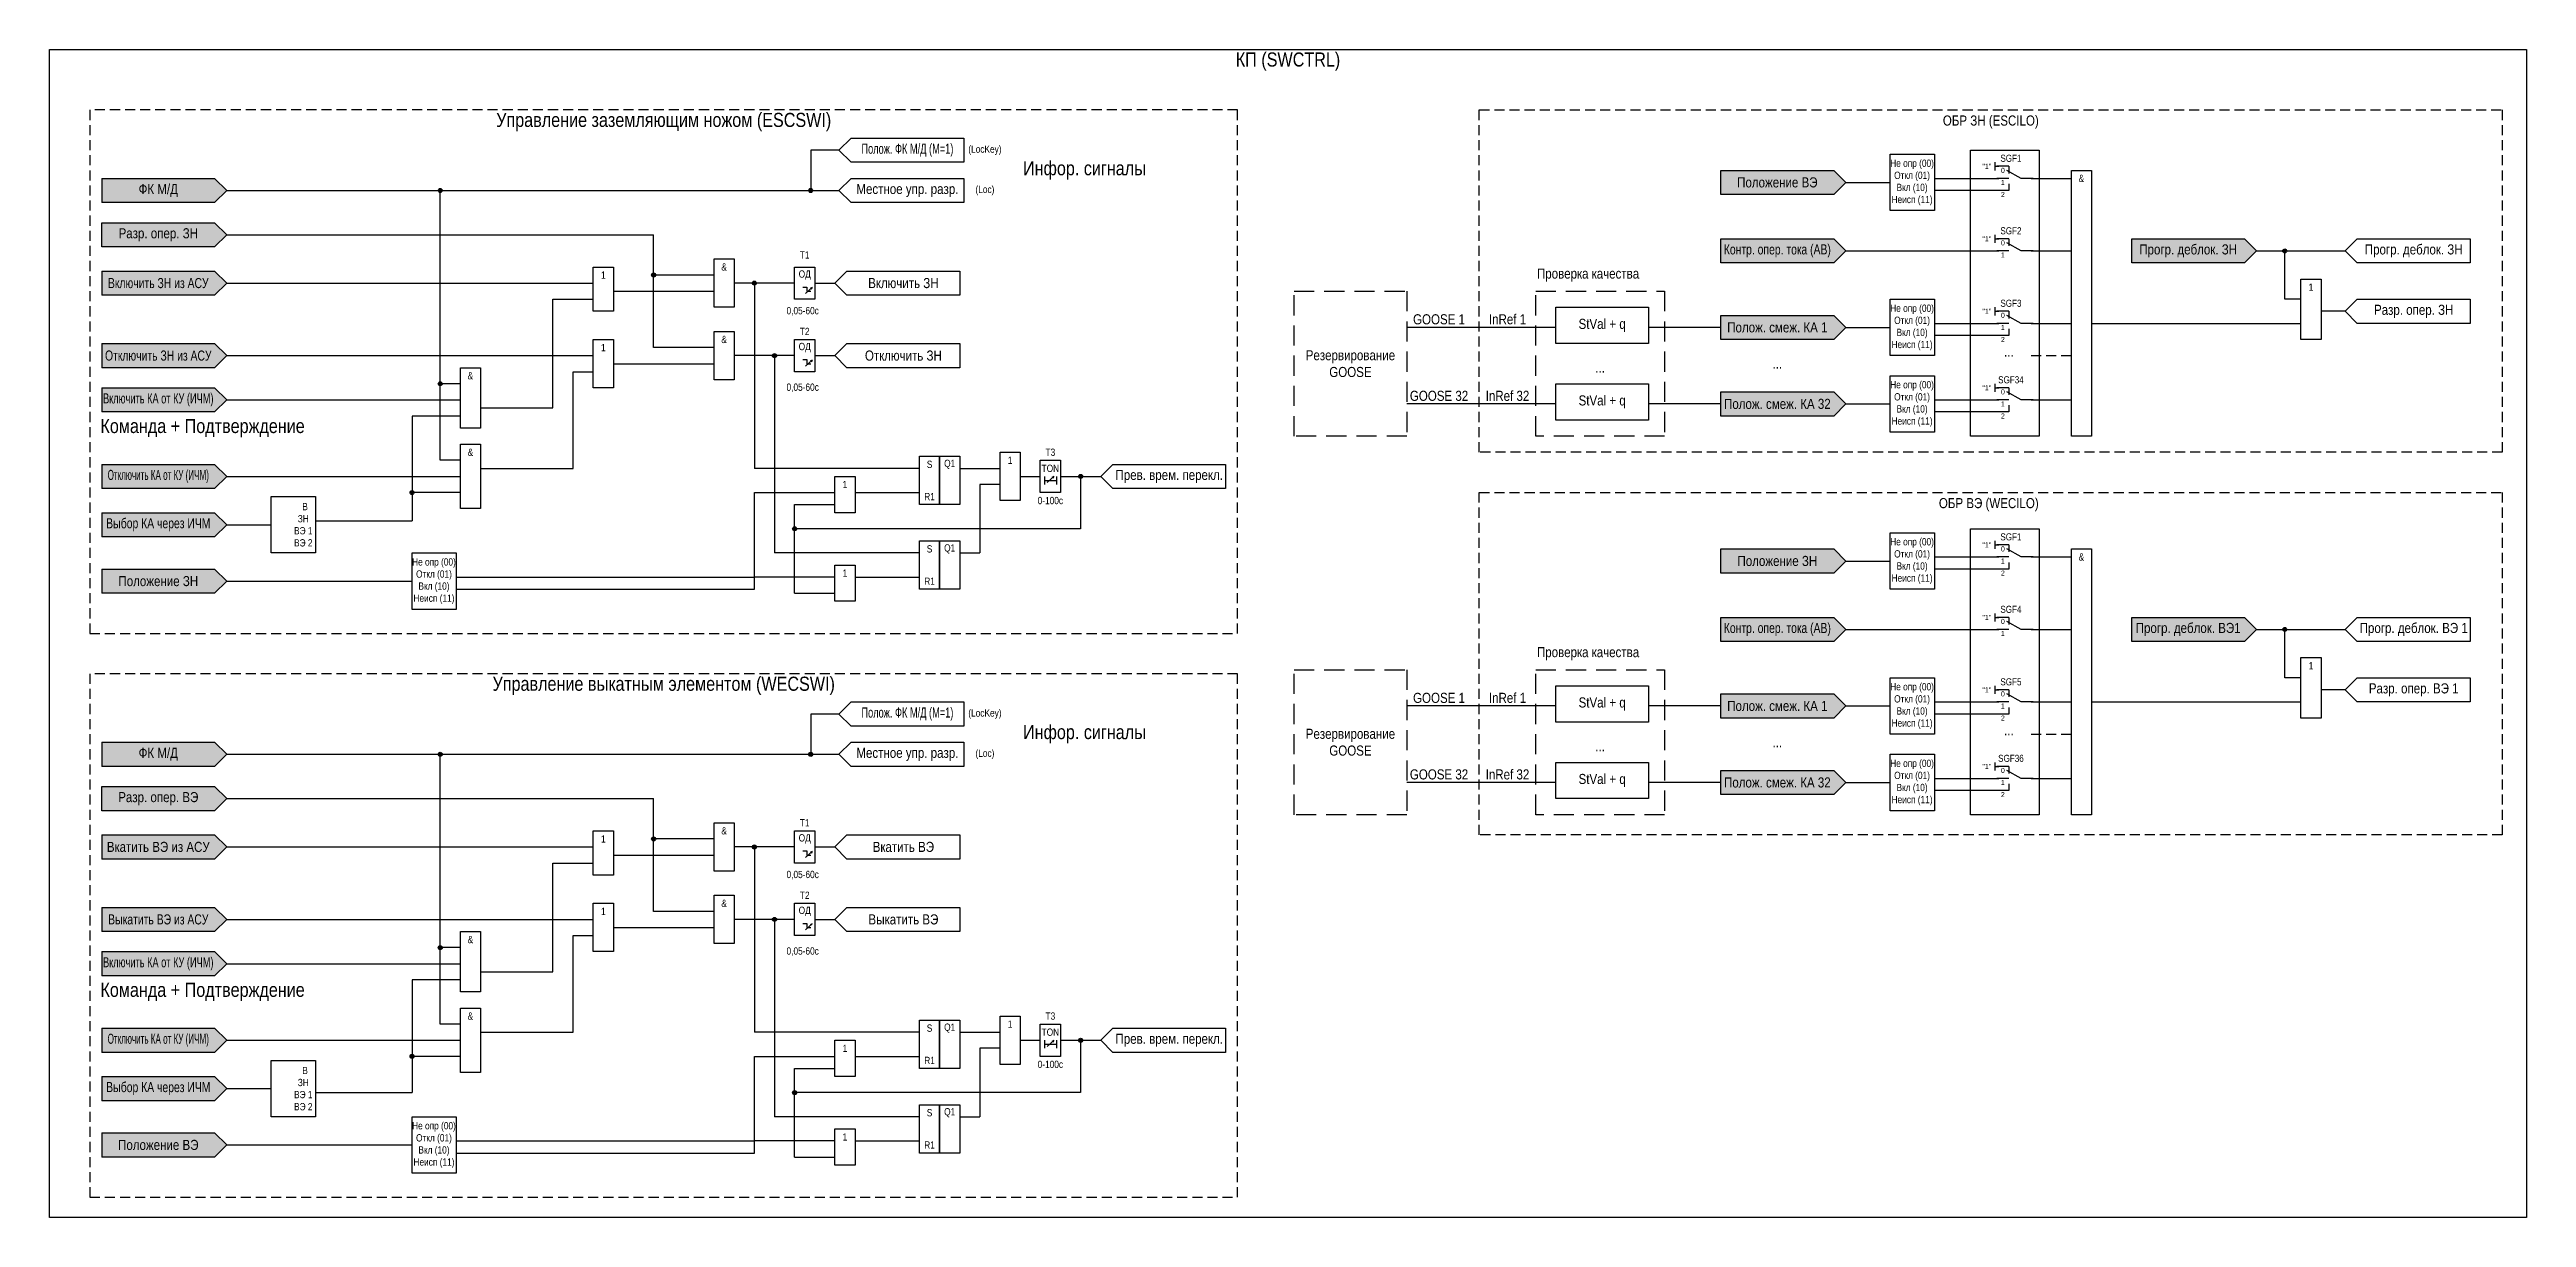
# Model space of a CAD drawing. Header units: millimetres. Extents: x -1743 to 230, y 0 to 547.
# Drawn here: x -1743 to -1128, y 20 to 310 of the extents above; entities that cross this region are included whole.
import ezdxf
from ezdxf.enums import TextEntityAlignment as Align

# ---------------------------------------------------------------- set-up
doc = ezdxf.new("R2010")
doc.units = ezdxf.units.MM
doc.linetypes.add('штриховая2', pattern=[0.375, 0.25, -0.125])
doc.layers.add('Основная', color=7, linetype='Continuous')
doc.styles.add('2.5_Gost_RD', font='ARIALN.TTF', dxfattribs={"height": 2.5})
doc.styles.add('3.5_Gost_RD', font='ARIALN.TTF', dxfattribs={"height": 3.5})
doc.styles.add('Вывод', font='ARIALN.TTF', dxfattribs={"height": 2.5})
doc.styles.add('Компонент', font='ARIALN.TTF', dxfattribs={"height": 3.5})

msp = doc.modelspace()

# ---------------------------------------------------------------- texts
at = {"color": 30, "ltscale": 100, "attachment_point": 5}
for s, insert, char_height, width, style in [('КП (SWCTRL)', (-1435.5, 307), 3.5, 615, '3.5_Gost_RD'), ('Управление заземляющим ножом (ESCSWI)', (-1590.5, 292), 3.5, 285, '3.5_Gost_RD'), ('{\\W0.8;Полож. ФК М/Д (М=1)}', (-1530, 285), 2.5, 28, '2.5_Gost_RD'), ('(LocKey)', (-1510.75, 285), 1.8, 7.5, '2.5_Gost_RD'), ('Инфор. сигналы', (-1486, 280), 3.5, 43.4272, '3.5_Gost_RD'), ('Местное упр. разр.', (-1530, 275), 2.5, 28, '2.5_Gost_RD'), ('(Loc)', (-1510.75, 275), 1.8, 7.5, '2.5_Gost_RD'), ('Команда + Подтверждение', (-1705, 216), 3.5, 60.7348, '3.5_Gost_RD'), ('Управление выкатным элементом (WECSWI)', (-1590.5, 152), 3.5, 285, '3.5_Gost_RD'), ('{\\W0.8;Полож. ФК М/Д (М=1)}', (-1530, 145), 2.5, 28, '2.5_Gost_RD'), ('(LocKey)', (-1510.75, 145), 1.8, 7.5, '2.5_Gost_RD'), ('Инфор. сигналы', (-1486, 140), 3.5, 43.4272, '3.5_Gost_RD'), ('Местное упр. разр.', (-1530, 135), 2.5, 28, '2.5_Gost_RD'), ('(Loc)', (-1510.75, 135), 1.8, 7.5, '2.5_Gost_RD'), ('Команда + Подтверждение', (-1705, 76), 3.5, 60.7348, '3.5_Gost_RD')]:
    msp.add_mtext(s, dxfattribs=dict(at, insert=insert, char_height=char_height, width=width, style=style))
at = {"color": 0, "ltscale": 100, "attachment_point": 5, "style": '2.5_Gost_RD'}
for s, insert, char_height, width in [('{\\C30;ОБР ЗН (ESCILO)}', (-1261, 292), 2.5, 254), ('{\\C256;Положение ВЭ}', (-1314, 277), 2.5, 28), ('{\\C256;"1"}', (-1262, 281), 1.25, 4), ('{\\C256;Разр. опер. ЗН}', (-1716, 264), 2.5, 28), ('{\\W0.9;\\C256;Контр. опер. тока (АВ)}', (-1314, 260), 2.5, 28), ('{\\C256;Прогр. деблок. ЗН}', (-1212, 260), 2.5, 28), ('{\\C256;Проверка качества}', (-1361, 254), 2.5, 28), ('{\\C256;GOOSE 1}', (-1398, 243), 2.5, 28), ('{\\C3;InRef 1}', (-1381, 243), 2.5, 28), ('{\\C256;StVal + q}', (-1357.5, 241.5), 2.5, 23), ('{\\C256;Полож. смеж. КА 1}', (-1314, 241), 2.5, 28), ('{\\C256;"1"}', (-1262, 245), 1.25, 4), ('{\\C256;Резервирование GOOSE}', (-1420, 232), 2.5, 28), ('{\\C256;...}', (-1256.5, 235), 2.5, 23), ('{\\C256;...}', (-1358, 231), 2.5, 28), ('{\\C256;...}', (-1314, 232), 2.5, 28), ('{\\C256;GOOSE 32}', (-1398, 224), 2.5, 28), ('{\\C3;InRef 32}', (-1381, 224), 2.5, 28), ('{\\C256;StVal + q}', (-1357.5, 222.5), 2.5, 23), ('{\\C256;Полож. смеж. КА 32}', (-1314, 222), 2.5, 28), ('{\\C256;"1"}', (-1262, 226), 1.25, 4), ('{\\C30;ОБР ВЭ (WECILO)}', (-1261.5, 197), 2.5, 255), ('{\\C256;"1"}', (-1262, 187), 1.25, 4), ('{\\C256;Положение ЗН}', (-1314, 183), 2.5, 28), ('{\\W0.9;\\C256;Контр. опер. тока (АВ)}', (-1314, 166), 2.5, 28), ('{\\C256;Прогр. деблок. ВЭ1}', (-1212, 166), 2.5, 28), ('{\\C256;Проверка качества}', (-1361, 160), 2.5, 28), ('{\\C256;GOOSE 1}', (-1398, 149), 2.5, 28), ('{\\C3;InRef 1}', (-1381, 149), 2.5, 28), ('{\\C256;StVal + q}', (-1357.5, 147.5), 2.5, 23), ('{\\C256;Полож. смеж. КА 1}', (-1314, 147), 2.5, 28), ('{\\C256;"1"}', (-1262, 151), 1.25, 4), ('{\\C256;Резервирование GOOSE}', (-1420, 138), 2.5, 28), ('{\\C256;...}', (-1358, 137), 2.5, 28), ('{\\C256;...}', (-1314, 138), 2.5, 28), ('{\\C256;...}', (-1256.5, 141), 2.5, 23), ('{\\C256;GOOSE 32}', (-1398, 130), 2.5, 28), ('{\\C3;InRef 32}', (-1381, 130), 2.5, 28), ('{\\C256;StVal + q}', (-1357.5, 128.5), 2.5, 23), ('{\\C256;Полож. смеж. КА 32}', (-1314, 128), 2.5, 28), ('{\\C256;"1"}', (-1262, 132), 1.25, 4), ('{\\C256;Разр. опер. ВЭ}', (-1716, 124), 2.5, 28)]:
    msp.add_mtext(s, dxfattribs=dict(at, insert=insert, char_height=char_height, width=width))
at = {"color": 3, "ltscale": 100, "attachment_point": 5, "style": '2.5_Gost_RD'}
for s, insert, char_height, width in [('Не опр (00)\\PОткл (01)\\PВкл (10)\\PНеисп (11)', (-1280.55, 277), 1.8, 10.8986), ('Прогр. деблок. ЗН', (-1156, 260), 2.5, 28), ('Включить ЗН', (-1531, 252), 2.5, 28), ('Не опр (00)\\PОткл (01)\\PВкл (10)\\PНеисп (11)', (-1280.55, 241), 1.8, 10.8986), ('Разр. опер. ЗН', (-1156, 245), 2.5, 28), ('Отключить ЗН', (-1531, 234), 2.5, 28), ('Не опр (00)\\PОткл (01)\\PВкл (10)\\PНеисп (11)', (-1280.55, 222), 1.8, 10.8986), ('Прев. врем. перекл.', (-1465, 204), 2.5, 28), ('1', (-1545.5, 202), 1.8, 5), ('Не опр (00)\\PОткл (01)\\PВкл (10)\\PНеисп (11)', (-1280.55, 183), 1.8, 10.8986), ('Не опр (00)\\PОткл (01)\\PВкл (10)\\PНеисп (11)', (-1647.55, 178), 1.8, 10.8986), ('1', (-1545.5, 180), 1.8, 5), ('Прогр. деблок. ВЭ 1', (-1156, 166), 2.5, 28), ('Не опр (00)\\PОткл (01)\\PВкл (10)\\PНеисп (11)', (-1280.55, 147), 1.8, 10.8986), ('Разр. опер. ВЭ 1', (-1156, 151), 2.5, 28), ('Не опр (00)\\PОткл (01)\\PВкл (10)\\PНеисп (11)', (-1280.55, 128), 1.8, 10.8986), ('Вкатить ВЭ', (-1531, 112), 2.5, 28), ('Выкатить ВЭ', (-1531, 94), 2.5, 28), ('1', (-1545.5, 62), 1.8, 5), ('Прев. врем. перекл.', (-1465, 64), 2.5, 28), ('Не опр (00)\\PОткл (01)\\PВкл (10)\\PНеисп (11)', (-1647.55, 38), 1.8, 10.8986), ('1', (-1545.5, 40), 1.8, 5)]:
    msp.add_mtext(s, dxfattribs=dict(at, insert=insert, char_height=char_height, width=width))
at = {"ltscale": 100, "attachment_point": 5, "style": '2.5_Gost_RD'}
for s, insert, char_height, width in [('&', (-1238.5, 278), 1.8, 5), ('ФК М/Д', (-1716, 275), 2.5, 28), ('T1', (-1555.5, 259), 1.8, 5), ('{\\W0.9;Включить ЗН из АСУ}', (-1716, 252), 2.5, 28), ('1', (-1605.5, 254), 1.8, 5), ('&', (-1575.5, 256), 1.8, 5), ('ОД', (-1555.5, 254), 1.8, 5), ('0,05-60с', (-1556, 245), 1.8, 8.5), ('1', (-1181.5, 251), 1.8, 5), ('T2', (-1555.5, 240), 1.8, 5), ('{\\W0.9;Отключить ЗН из АСУ}', (-1716, 234), 2.5, 28), ('1', (-1605.5, 236), 1.8, 5), ('&', (-1575.5, 238), 1.8, 5), ('ОД', (-1555.5, 236), 1.8, 5), ('&', (-1638.5, 229), 1.8, 5), ('{\\W0.8;Включить КА от КУ (ИЧМ)}', (-1716, 223), 2.5, 28), ('0,05-60с', (-1556, 226), 1.8, 8.5), ('&', (-1638.5, 210), 1.8, 5), ('T3', (-1494.5, 210), 1.8, 5), ('{\\W0.7;Отключить КА от КУ (ИЧМ)}', (-1716, 204), 2.5, 28), ('S', (-1524.5, 207), 1.8, 5), ('Q1', (-1519.5, 207), 1.8, 5), ('1', (-1504.5, 208), 1.8, 5), ('TON', (-1494.5, 206), 1.8, 5), ('В', (-1679.55, 196.5), 1.8, 4.8986), ('R1', (-1524.5, 199), 1.8, 5), ('0-100с', (-1494.5, 198), 1.8, 5), ('{\\W0.9;Выбор КА через ИЧМ}', (-1716, 192), 2.5, 28), ('ВЭ 1', (-1680, 190.5), 1.8, 6), ('ЗН', (-1680, 193.5), 1.8, 6), ('ВЭ 2', (-1680, 187.5), 1.8, 6), ('S', (-1524.5, 186), 1.8, 5), ('Q1', (-1519.5, 186), 1.8, 5), ('&', (-1238.5, 184), 1.8, 5), ('Положение ЗН', (-1716, 178), 2.5, 28), ('R1', (-1524.5, 178), 1.8, 5), ('1', (-1181.5, 157), 1.8, 5), ('ФК М/Д', (-1716, 135), 2.5, 28), ('&', (-1575.5, 116), 1.8, 5), ('T1', (-1555.5, 118), 1.8, 5), ('Вкатить ВЭ из АСУ', (-1716, 112), 2.5, 28), ('1', (-1605.5, 114), 1.8, 5), ('ОД', (-1555.5, 114), 1.8, 5), ('0,05-60с', (-1556, 105), 1.8, 8.5), ('&', (-1575.5, 98), 1.8, 5), ('T2', (-1555.5, 100), 1.8, 5), ('{\\W0.9;Выкатить ВЭ из АСУ}', (-1716, 94), 2.5, 28), ('1', (-1605.5, 96), 1.8, 5), ('ОД', (-1555.5, 96), 1.8, 5), ('&', (-1638.5, 89), 1.8, 5), ('0,05-60с', (-1556, 86), 1.8, 8.5), ('{\\W0.8;Включить КА от КУ (ИЧМ)}', (-1716, 83), 2.5, 28), ('&', (-1638.5, 70), 1.8, 5), ('S', (-1524.5, 67), 1.8, 5), ('Q1', (-1519.5, 67), 1.8, 5), ('1', (-1504.5, 68), 1.8, 5), ('T3', (-1494.5, 70), 1.8, 5), ('{\\W0.7;Отключить КА от КУ (ИЧМ)}', (-1716, 64), 2.5, 28), ('TON', (-1494.5, 66), 1.8, 5), ('В', (-1679.55, 56.5), 1.8, 4.8986), ('R1', (-1524.5, 59), 1.8, 5), ('0-100с', (-1494.5, 58), 1.8, 5), ('{\\W0.9;Выбор КА через ИЧМ}', (-1716, 52), 2.5, 28), ('ВЭ 1', (-1680, 50.5), 1.8, 6), ('ЗН', (-1680, 53.5), 1.8, 6), ('ВЭ 2', (-1680, 47.5), 1.8, 6), ('S', (-1524.5, 46), 1.8, 5), ('Q1', (-1519.5, 46), 1.8, 5), ('Положение ВЭ', (-1716, 38), 2.5, 28), ('R1', (-1524.5, 38), 1.8, 5)]:
    msp.add_mtext(s, dxfattribs=dict(at, insert=insert, char_height=char_height, width=width))

# ---------------------------------------------------------------- blocks, each defined once
blk = doc.blocks.new('Точка')
at = {"ltscale": 100}
h = blk.add_hatch(color=256, dxfattribs=at)
h.dxf.hatch_style = 1
edge = h.paths.add_edge_path()
edge.add_arc((0, 0), 0.5, 0, 360)
blk.add_circle((0, 0), 0.5, dxfattribs=at)
blk = doc.blocks.new('*U78')
at = {"layer": 'Основная', "color": 0}
blk.add_line((0, 0), (7, 4), dxfattribs=at)
at = {"layer": 'Основная', "ltscale": 0.35}
blk.add_line((6, 6), (6, 2.5), dxfattribs=at)
blk = doc.blocks.new('*U81')
at = {"layer": 'Основная', "color": 0}
for p, q in [((-3, 6), (-9, 6)), ((-3, 0), (-9, 0)), ((9, 0), (3, 0))]:
    blk.add_line(p, q, dxfattribs=at)
at = {"layer": 'Основная', "ltscale": 0.25, "xscale": -1}
blk.add_blockref('*U78', (3, 0), dxfattribs=at)
at = {"layer": 'Основная'}
for tag, height, style, p in [('В1', 2.5, 'Вывод', (-6, 4)), ('ОУ', 3.5, 'Компонент', (-2, 10)), ('В2', 2.5, 'Вывод', (-6, -2)), ('В3', 2.5, 'Вывод', (-6, -8))]:
    blk.add_attdef(tag, text='', height=height, dxfattribs=dict(at, style=style)).set_placement(p, align=Align.MIDDLE_CENTER)
blk = doc.blocks.new('*U80')
at = {"layer": 'Основная', "color": 0}
for p, q in [((-3, 6), (-9, 6)), ((-3, 0), (-9, 0)), ((9, 0), (3, 0))]:
    blk.add_line(p, q, dxfattribs=at)
at = {"layer": 'Основная', "ltscale": 0.25, "xscale": -1}
blk.add_blockref('*U78', (3, 0), dxfattribs=at)
at = {"layer": 'Основная'}
for tag, height, style, p in [('В1', 2.5, 'Вывод', (-14, 6)), ('В2', 2.5, 'Вывод', (-6, 4)), ('ОУ', 3.5, 'Компонент', (-2, 10)), ('В3', 2.5, 'Вывод', (-6, -2))]:
    blk.add_attdef(tag, text='', height=height, dxfattribs=dict(at, style=style)).set_placement(p, align=Align.MIDDLE_CENTER)

# ---------------------------------------------------------------- hatches: boundary and pattern name
at = {"ltscale": 100, "true_color": 0x5496bb}
h = msp.add_hatch(color=153, dxfattribs=at)
h.dxf.hatch_style = 1
h.paths.add_polyline_path([(-1730, 278), (-1702, 278), (-1699, 275), (-1702, 272), (-1730, 272)])
h = msp.add_hatch(color=153, dxfattribs=at)
h.dxf.hatch_style = 1
h.paths.add_polyline_path([(-1328, 280), (-1300, 280), (-1297, 277), (-1300, 274), (-1328, 274)])
h = msp.add_hatch(color=153, dxfattribs=at)
h.dxf.hatch_style = 1
h.paths.add_polyline_path([(-1730, 267), (-1702, 267), (-1699, 264), (-1702, 261), (-1730, 261)])
h = msp.add_hatch(color=153, dxfattribs=at)
h.dxf.hatch_style = 1
h.paths.add_polyline_path([(-1328, 263), (-1300, 263), (-1297, 260), (-1300, 257), (-1328, 257)])
h = msp.add_hatch(color=153, dxfattribs=at)
h.dxf.hatch_style = 1
h.paths.add_polyline_path([(-1226, 263), (-1198, 263), (-1195, 260), (-1198, 257), (-1226, 257)])
h = msp.add_hatch(color=153, dxfattribs=at)
h.dxf.hatch_style = 1
h.paths.add_polyline_path([(-1730, 255), (-1702, 255), (-1699, 252), (-1702, 249), (-1730, 249)])
h = msp.add_hatch(color=153, dxfattribs=at)
h.dxf.hatch_style = 1
h.paths.add_polyline_path([(-1328, 244), (-1300, 244), (-1297, 241), (-1300, 238), (-1328, 238)])
h = msp.add_hatch(color=153, dxfattribs=at)
h.dxf.hatch_style = 1
h.paths.add_polyline_path([(-1730, 237), (-1702, 237), (-1699, 234), (-1702, 231), (-1730, 231)])
h = msp.add_hatch(color=153, dxfattribs=at)
h.dxf.hatch_style = 1
h.paths.add_polyline_path([(-1730, 226), (-1702, 226), (-1699, 223), (-1702, 220), (-1730, 220)])
h = msp.add_hatch(color=153, dxfattribs=at)
h.dxf.hatch_style = 1
h.paths.add_polyline_path([(-1328, 225), (-1300, 225), (-1297, 222), (-1300, 219), (-1328, 219)])
h = msp.add_hatch(color=153, dxfattribs=at)
h.dxf.hatch_style = 1
h.paths.add_polyline_path([(-1730, 207), (-1702, 207), (-1699, 204), (-1702, 201), (-1730, 201)])
h = msp.add_hatch(color=153, dxfattribs=at)
h.dxf.hatch_style = 1
h.paths.add_polyline_path([(-1730, 195), (-1702, 195), (-1699, 192), (-1702, 189), (-1730, 189)])
h = msp.add_hatch(color=153, dxfattribs=at)
h.dxf.hatch_style = 1
h.paths.add_polyline_path([(-1328, 186), (-1300, 186), (-1297, 183), (-1300, 180), (-1328, 180)])
h = msp.add_hatch(color=153, dxfattribs=at)
h.dxf.hatch_style = 1
h.paths.add_polyline_path([(-1730, 181), (-1702, 181), (-1699, 178), (-1702, 175), (-1730, 175)])
h = msp.add_hatch(color=153, dxfattribs=at)
h.dxf.hatch_style = 1
h.paths.add_polyline_path([(-1328, 169), (-1300, 169), (-1297, 166), (-1300, 163), (-1328, 163)])
h = msp.add_hatch(color=153, dxfattribs=at)
h.dxf.hatch_style = 1
h.paths.add_polyline_path([(-1226, 169), (-1198, 169), (-1195, 166), (-1198, 163), (-1226, 163)])
h = msp.add_hatch(color=153, dxfattribs=at)
h.dxf.hatch_style = 1
h.paths.add_polyline_path([(-1328, 150), (-1300, 150), (-1297, 147), (-1300, 144), (-1328, 144)])
h = msp.add_hatch(color=153, dxfattribs=at)
h.dxf.hatch_style = 1
h.paths.add_polyline_path([(-1730, 138), (-1702, 138), (-1699, 135), (-1702, 132), (-1730, 132)])
h = msp.add_hatch(color=153, dxfattribs=at)
h.dxf.hatch_style = 1
h.paths.add_polyline_path([(-1328, 131), (-1300, 131), (-1297, 128), (-1300, 125), (-1328, 125)])
h = msp.add_hatch(color=153, dxfattribs=at)
h.dxf.hatch_style = 1
h.paths.add_polyline_path([(-1730, 127), (-1702, 127), (-1699, 124), (-1702, 121), (-1730, 121)])
h = msp.add_hatch(color=153, dxfattribs=at)
h.dxf.hatch_style = 1
h.paths.add_polyline_path([(-1730, 115), (-1702, 115), (-1699, 112), (-1702, 109), (-1730, 109)])
h = msp.add_hatch(color=153, dxfattribs=at)
h.dxf.hatch_style = 1
h.paths.add_polyline_path([(-1730, 97), (-1702, 97), (-1699, 94), (-1702, 91), (-1730, 91)])
h = msp.add_hatch(color=153, dxfattribs=at)
h.dxf.hatch_style = 1
h.paths.add_polyline_path([(-1730, 86), (-1702, 86), (-1699, 83), (-1702, 80), (-1730, 80)])
h = msp.add_hatch(color=153, dxfattribs=at)
h.dxf.hatch_style = 1
h.paths.add_polyline_path([(-1730, 67), (-1702, 67), (-1699, 64), (-1702, 61), (-1730, 61)])
h = msp.add_hatch(color=153, dxfattribs=at)
h.dxf.hatch_style = 1
h.paths.add_polyline_path([(-1730, 55), (-1702, 55), (-1699, 52), (-1702, 49), (-1730, 49)])
h = msp.add_hatch(color=153, dxfattribs=at)
h.dxf.hatch_style = 1
h.paths.add_polyline_path([(-1730, 41), (-1702, 41), (-1699, 38), (-1702, 35), (-1730, 35)])

# ---------------------------------------------------------------- linework, layer by layer
at = {"color": 30, "ltscale": 100}
for p, q in [((-1547, 285), (-1554, 285)), ((-1554, 285), (-1554, 275)), ((-1544, 288), (-1547, 285)), ((-1547, 285), (-1544, 282)), ((-1544, 288), (-1516, 288)), ((-1544, 278), (-1547, 275)), ((-1516, 282), (-1544, 282)), ((-1544, 278), (-1516, 278)), ((-1699, 275), (-1547, 275)), ((-1646, 208), (-1646, 275)), ((-1547, 275), (-1544, 272)), ((-1516, 272), (-1544, 272)), ((-1641, 227), (-1646, 227)), ((-1641, 208), (-1646, 208)), ((-1544, 148), (-1547, 145)), ((-1544, 148), (-1516, 148)), ((-1547, 145), (-1554, 145)), ((-1554, 145), (-1554, 135)), ((-1547, 145), (-1544, 142)), ((-1516, 142), (-1544, 142)), ((-1544, 138), (-1547, 135)), ((-1544, 138), (-1516, 138)), ((-1699, 135), (-1547, 135)), ((-1646, 68), (-1646, 135)), ((-1547, 135), (-1544, 132)), ((-1516, 132), (-1544, 132)), ((-1641, 87), (-1646, 87)), ((-1641, 68), (-1646, 68))]:
    msp.add_line(p, q, dxfattribs=at)
at = {"ltscale": 100}
for p, q in [((-1730, 278), (-1702, 278)), ((-1730, 278), (-1730, 272)), ((-1702, 278), (-1699, 275)), ((-1328, 280), (-1300, 280)), ((-1300, 280), (-1297, 277)), ((-1297, 277), (-1300, 274)), ((-1297, 277), (-1286, 277)), ((-1275, 278), (-1259, 278)), ((-1260, 282), (-1260, 280)), ((-1260, 281), (-1259, 281)), ((-1251, 278), (-1241, 278)), ((-1702, 272), (-1730, 272)), ((-1699, 275), (-1702, 272)), ((-1300, 274), (-1328, 274)), ((-1259, 275), (-1275, 275)), ((-1256.52, 275), (-1261, 275)), ((-1256.52, 276.66), (-1256.52, 275)), ((-1730, 267), (-1702, 267)), ((-1702, 267), (-1699, 264)), ((-1702, 261), (-1730, 261)), ((-1699, 264), (-1702, 261)), ((-1699, 264), (-1593, 264)), ((-1328, 263), (-1300, 263)), ((-1300, 263), (-1297, 260)), ((-1297, 260), (-1300, 257)), ((-1297, 260), (-1259, 260)), ((-1260, 264), (-1260, 262)), ((-1260, 263), (-1259, 263)), ((-1251, 260), (-1241, 260)), ((-1226, 263), (-1198, 263)), ((-1198, 263), (-1195, 260)), ((-1195, 260), (-1198, 257)), ((-1195, 260), (-1173, 260)), ((-1188, 248), (-1188, 260)), ((-1730, 255), (-1702, 255)), ((-1730, 255), (-1730, 249)), ((-1702, 255), (-1699, 252)), ((-1578, 254), (-1593, 254)), ((-1300, 257), (-1328, 257)), ((-1198, 257), (-1226, 257)), ((-1702, 249), (-1730, 249)), ((-1699, 252), (-1702, 249)), ((-1699, 252), (-1608, 252)), ((-1618, 221), (-1618, 248)), ((-1618, 248), (-1608, 248)), ((-1603, 250), (-1578, 250)), ((-1558, 252), (-1573, 252)), ((-1568, 252), (-1568, 206)), ((-1555.29, 249.4), (-1553.62, 250.88)), ((-1555, 250), (-1554, 250)), ((-1553.62, 250.88), (-1554.14, 250.66)), ((-1553.62, 250.88), (-1553.88, 250.42)), ((-1553, 252), (-1548, 252)), ((-1260, 246), (-1260, 244)), ((-1184, 248), (-1188, 248)), ((-1369, 241), (-1406, 241)), ((-1328, 241), (-1346, 241)), ((-1328, 244), (-1300, 244)), ((-1300, 244), (-1297, 241)), ((-1297, 241), (-1300, 238)), ((-1297, 241), (-1286, 241)), ((-1275, 242), (-1259, 242)), ((-1260, 245), (-1259, 245)), ((-1256.52, 240.66), (-1256.52, 239)), ((-1251, 242), (-1241, 242)), ((-1236, 242), (-1184, 242)), ((-1173, 245), (-1179, 245)), ((-1730, 237), (-1702, 237)), ((-1730, 237), (-1730, 231)), ((-1702, 237), (-1699, 234)), ((-1699, 234), (-1702, 231)), ((-1699, 234), (-1608, 234)), ((-1558, 234), (-1573, 234)), ((-1563, 234), (-1563, 185)), ((-1553, 234), (-1548, 234)), ((-1300, 238), (-1328, 238)), ((-1259, 239), (-1275, 239)), ((-1256.52, 239), (-1261, 239)), ((-1702, 231), (-1730, 231)), ((-1613, 206), (-1613, 230)), ((-1613, 230), (-1608, 230)), ((-1603, 232), (-1578, 232)), ((-1555.29, 231.4), (-1553.62, 232.88)), ((-1555, 232), (-1554, 232)), ((-1553.62, 232.88), (-1554.14, 232.66)), ((-1553.62, 232.88), (-1553.88, 232.42)), ((-1730, 226), (-1702, 226)), ((-1730, 226), (-1730, 220)), ((-1702, 226), (-1699, 223)), ((-1699, 223), (-1702, 220)), ((-1699, 223), (-1641, 223)), ((-1369, 222), (-1406, 222)), ((-1328, 222), (-1346, 222)), ((-1328, 225), (-1300, 225)), ((-1300, 225), (-1297, 222)), ((-1297, 222), (-1300, 219)), ((-1297, 222), (-1286, 222)), ((-1275, 223), (-1259, 223)), ((-1260, 227), (-1260, 225)), ((-1260, 226), (-1259, 226)), ((-1256.52, 221.66), (-1256.52, 220)), ((-1251, 223), (-1241, 223)), ((-1702, 220), (-1730, 220)), ((-1641, 219), (-1653, 219)), ((-1653, 219), (-1653, 193)), ((-1653, 219), (-1653, 193)), ((-1636, 221), (-1618, 221)), ((-1300, 219), (-1328, 219)), ((-1259, 220), (-1275, 220)), ((-1256.52, 220), (-1261, 220)), ((-1730, 207), (-1702, 207)), ((-1730, 207), (-1730, 201)), ((-1702, 207), (-1699, 204)), ((-1699, 204), (-1702, 201)), ((-1699, 204), (-1641, 204)), ((-1636, 206), (-1613, 206)), ((-1527, 206), (-1568, 206)), ((-1517, 206), (-1507, 206)), ((-1502, 204), (-1497, 204)), ((-1492, 204), (-1492, 204)), ((-1492, 204), (-1482, 204)), ((-1487, 204), (-1487, 191)), ((-1702, 201), (-1730, 201)), ((-1641, 200), (-1653, 200)), ((-1568, 200), (-1548, 200)), ((-1568, 176), (-1568, 200)), ((-1558, 175), (-1558, 197)), ((-1558, 197), (-1548, 197)), ((-1543, 200), (-1527, 200)), ((-1507, 202), (-1512, 202)), ((-1512, 202), (-1512, 185)), ((-1730, 195), (-1702, 195)), ((-1730, 195), (-1730, 189)), ((-1702, 195), (-1699, 192)), ((-1699, 192), (-1702, 189)), ((-1699, 192), (-1688, 192)), ((-1677, 193), (-1653, 193)), ((-1487, 191), (-1558, 191)), ((-1702, 189), (-1730, 189)), ((-1527, 185), (-1563, 185)), ((-1517, 185), (-1512, 185)), ((-1328, 186), (-1300, 186)), ((-1300, 186), (-1297, 183)), ((-1260, 188), (-1260, 186)), ((-1260, 187), (-1259, 187)), ((-1730, 181), (-1702, 181)), ((-1730, 181), (-1730, 175)), ((-1702, 181), (-1699, 178)), ((-1642, 179), (-1568, 179)), ((-1548, 179), (-1568, 179)), ((-1543, 179), (-1527, 179)), ((-1300, 180), (-1328, 180)), ((-1297, 183), (-1300, 180)), ((-1297, 183), (-1286, 183)), ((-1275, 184), (-1259, 184)), ((-1259, 181), (-1275, 181)), ((-1256.52, 181), (-1261, 181)), ((-1256.52, 182.66), (-1256.52, 181)), ((-1251, 184), (-1241, 184)), ((-1702, 175), (-1730, 175)), ((-1699, 178), (-1702, 175)), ((-1699, 178), (-1653, 178)), ((-1642, 176), (-1568, 176)), ((-1558, 175), (-1548, 175)), ((-1328, 169), (-1300, 169)), ((-1300, 169), (-1297, 166)), ((-1260, 170), (-1260, 168)), ((-1260, 169), (-1259, 169)), ((-1226, 169), (-1198, 169)), ((-1198, 169), (-1195, 166)), ((-1300, 163), (-1328, 163)), ((-1297, 166), (-1300, 163)), ((-1297, 166), (-1259, 166)), ((-1251, 166), (-1241, 166)), ((-1198, 163), (-1226, 163)), ((-1195, 166), (-1198, 163)), ((-1195, 166), (-1173, 166)), ((-1188, 154), (-1188, 166)), ((-1184, 154), (-1188, 154)), ((-1328, 150), (-1300, 150)), ((-1300, 150), (-1297, 147)), ((-1275, 148), (-1259, 148)), ((-1260, 152), (-1260, 150)), ((-1260, 151), (-1259, 151)), ((-1251, 148), (-1241, 148)), ((-1236, 148), (-1184, 148)), ((-1173, 151), (-1179, 151)), ((-1369, 147), (-1406, 147)), ((-1328, 147), (-1346, 147)), ((-1300, 144), (-1328, 144)), ((-1297, 147), (-1300, 144)), ((-1297, 147), (-1286, 147)), ((-1259, 145), (-1275, 145)), ((-1256.52, 145), (-1261, 145)), ((-1256.52, 146.66), (-1256.52, 145)), ((-1730, 138), (-1702, 138)), ((-1730, 138), (-1730, 132)), ((-1702, 138), (-1699, 135)), ((-1702, 132), (-1730, 132)), ((-1699, 135), (-1702, 132)), ((-1328, 131), (-1300, 131)), ((-1300, 131), (-1297, 128)), ((-1260, 133), (-1260, 131)), ((-1260, 132), (-1259, 132)), ((-1730, 127), (-1702, 127)), ((-1702, 127), (-1699, 124)), ((-1699, 124), (-1702, 121)), ((-1699, 124), (-1593, 124)), ((-1369, 128), (-1406, 128)), ((-1328, 128), (-1346, 128)), ((-1300, 125), (-1328, 125)), ((-1297, 128), (-1300, 125)), ((-1297, 128), (-1286, 128)), ((-1275, 129), (-1259, 129)), ((-1259, 126), (-1275, 126)), ((-1256.52, 126), (-1261, 126)), ((-1256.52, 127.66), (-1256.52, 126)), ((-1251, 129), (-1241, 129)), ((-1702, 121), (-1730, 121)), ((-1730, 115), (-1702, 115)), ((-1730, 115), (-1730, 109)), ((-1702, 115), (-1699, 112)), ((-1699, 112), (-1702, 109)), ((-1699, 112), (-1608, 112)), ((-1578, 114), (-1593, 114)), ((-1558, 112), (-1573, 112)), ((-1568, 112), (-1568, 66)), ((-1555.29, 109.4), (-1553.62, 110.88)), ((-1553.62, 110.88), (-1554.14, 110.66)), ((-1553.62, 110.88), (-1553.88, 110.42)), ((-1553, 112), (-1548, 112)), ((-1702, 109), (-1730, 109)), ((-1618, 81), (-1618, 108)), ((-1618, 108), (-1608, 108)), ((-1603, 110), (-1578, 110)), ((-1555, 110), (-1554, 110)), ((-1730, 97), (-1702, 97)), ((-1730, 97), (-1730, 91)), ((-1702, 97), (-1699, 94)), ((-1699, 94), (-1702, 91)), ((-1699, 94), (-1608, 94)), ((-1558, 94), (-1573, 94)), ((-1563, 94), (-1563, 45)), ((-1555.29, 91.4), (-1553.62, 92.88)), ((-1553.62, 92.88), (-1554.14, 92.66)), ((-1553, 94), (-1548, 94)), ((-1702, 91), (-1730, 91)), ((-1613, 66), (-1613, 90)), ((-1613, 90), (-1608, 90)), ((-1603, 92), (-1578, 92)), ((-1555, 92), (-1554, 92)), ((-1730, 86), (-1702, 86)), ((-1730, 86), (-1730, 80)), ((-1702, 80), (-1730, 80)), ((-1702, 86), (-1699, 83)), ((-1699, 83), (-1702, 80)), ((-1699, 83), (-1641, 83)), ((-1636, 81), (-1618, 81)), ((-1641, 79), (-1653, 79)), ((-1653, 79), (-1653, 51)), ((-1653, 79), (-1653, 51)), ((-1730, 67), (-1702, 67)), ((-1730, 67), (-1730, 61)), ((-1702, 67), (-1699, 64)), ((-1699, 64), (-1702, 61)), ((-1699, 64), (-1641, 64)), ((-1636, 66), (-1613, 66)), ((-1527, 66), (-1568, 66)), ((-1517, 66), (-1507, 66)), ((-1507, 62), (-1512, 62)), ((-1512, 62), (-1512, 45)), ((-1502, 64), (-1497, 64)), ((-1492, 64), (-1492, 64)), ((-1492, 64), (-1482, 64)), ((-1487, 64), (-1487, 51)), ((-1702, 61), (-1730, 61)), ((-1641, 60), (-1653, 60)), ((-1568, 60), (-1548, 60)), ((-1568, 36), (-1568, 60)), ((-1558, 35), (-1558, 57)), ((-1558, 57), (-1548, 57)), ((-1543, 60), (-1527, 60)), ((-1730, 55), (-1702, 55)), ((-1730, 55), (-1730, 49)), ((-1702, 55), (-1699, 52)), ((-1699, 52), (-1702, 49)), ((-1699, 52), (-1688, 52)), ((-1677, 51), (-1653, 51)), ((-1487, 51), (-1558, 51)), ((-1702, 49), (-1730, 49)), ((-1527, 45), (-1563, 45)), ((-1517, 45), (-1512, 45)), ((-1730, 41), (-1702, 41)), ((-1730, 41), (-1730, 35)), ((-1702, 41), (-1699, 38)), ((-1699, 38), (-1702, 35)), ((-1699, 38), (-1653, 38)), ((-1642, 39), (-1568, 39)), ((-1548, 39), (-1568, 39)), ((-1543, 39), (-1527, 39)), ((-1702, 35), (-1730, 35)), ((-1642, 36), (-1568, 36)), ((-1558, 35), (-1548, 35))]:
    msp.add_line(p, q, dxfattribs=at)
at = {"color": 3, "ltscale": 100}
for p, q in [((-1593, 236), (-1593, 264)), ((-1170, 263), (-1173, 260)), ((-1173, 260), (-1170, 257)), ((-1170, 263), (-1142, 263)), ((-1545, 255), (-1548, 252)), ((-1545, 255), (-1517, 255)), ((-1142, 257), (-1170, 257)), ((-1548, 252), (-1545, 249)), ((-1517, 249), (-1545, 249)), ((-1170, 248), (-1173, 245)), ((-1170, 248), (-1142, 248)), ((-1173, 245), (-1170, 242)), ((-1142, 242), (-1170, 242)), ((-1578, 236), (-1593, 236)), ((-1545, 237), (-1548, 234)), ((-1548, 234), (-1545, 231)), ((-1545, 237), (-1517, 237)), ((-1517, 231), (-1545, 231)), ((-1479, 207), (-1482, 204)), ((-1482, 204), (-1479, 201)), ((-1479, 207), (-1451, 207)), ((-1451, 201), (-1479, 201)), ((-1170, 169), (-1173, 166)), ((-1170, 169), (-1142, 169)), ((-1173, 166), (-1170, 163)), ((-1142, 163), (-1170, 163)), ((-1170, 154), (-1173, 151)), ((-1170, 154), (-1142, 154)), ((-1173, 151), (-1170, 148)), ((-1142, 148), (-1170, 148)), ((-1593, 96), (-1593, 124)), ((-1545, 115), (-1548, 112)), ((-1548, 112), (-1545, 109)), ((-1545, 115), (-1517, 115)), ((-1517, 109), (-1545, 109)), ((-1578, 96), (-1593, 96)), ((-1545, 97), (-1548, 94)), ((-1548, 94), (-1545, 91)), ((-1545, 97), (-1517, 97)), ((-1517, 91), (-1545, 91)), ((-1479, 67), (-1482, 64)), ((-1482, 64), (-1479, 61)), ((-1479, 67), (-1451, 67)), ((-1451, 61), (-1479, 61))]:
    msp.add_line(p, q, dxfattribs=at)
at = {"linetype": 'штриховая2', "ltscale": 10}
for p, q in [((-1251, 234), (-1241, 234)), ((-1251, 140), (-1241, 140))]:
    msp.add_line(p, q, dxfattribs=at)
at = {"color": 7, "ltscale": 100}
for p, q in [((-1495.3, 202.46), (-1493.63, 203.95)), ((-1493.63, 203.95), (-1494.15, 203.73)), ((-1493.63, 203.95), (-1493.89, 203.48)), ((-1495.3, 62.46), (-1493.63, 63.95)), ((-1493.63, 63.95), (-1494.15, 63.73)), ((-1493.63, 63.95), (-1493.89, 63.48))]:
    msp.add_line(p, q, dxfattribs=at)
at = {"ltscale": 100}
for points in [[(-1743, 310), (-1128, 310), (-1128, 20), (-1743, 20)], [(-1286, 284), (-1275, 284), (-1275, 270), (-1286, 270)], [(-1266, 285), (-1249, 285), (-1249, 214), (-1266, 214)], [(-1558, 256), (-1553, 256), (-1553, 248), (-1558, 248)], [(-1369, 246), (-1346, 246), (-1346, 237), (-1369, 237)], [(-1286, 248), (-1275, 248), (-1275, 234), (-1286, 234)], [(-1558, 238), (-1553, 238), (-1553, 230), (-1558, 230)], [(-1286, 229), (-1275, 229), (-1275, 215), (-1286, 215)], [(-1369, 227), (-1346, 227), (-1346, 218), (-1369, 218)], [(-1527, 209), (-1522, 209), (-1522, 197), (-1527, 197)], [(-1522, 209), (-1517, 209), (-1517, 197), (-1522, 197)], [(-1497, 208), (-1492, 208), (-1492, 200), (-1497, 200)], [(-1688, 199), (-1677, 199), (-1677, 185), (-1688, 185)], [(-1266, 191), (-1249, 191), (-1249, 120), (-1266, 120)], [(-1653, 185), (-1642, 185), (-1642, 171), (-1653, 171)], [(-1527, 188), (-1522, 188), (-1522, 176), (-1527, 176)], [(-1522, 188), (-1517, 188), (-1517, 176), (-1522, 176)], [(-1286, 190), (-1275, 190), (-1275, 176), (-1286, 176)], [(-1286, 154), (-1275, 154), (-1275, 140), (-1286, 140)], [(-1369, 152), (-1346, 152), (-1346, 143), (-1369, 143)], [(-1369, 133), (-1346, 133), (-1346, 124), (-1369, 124)], [(-1286, 135), (-1275, 135), (-1275, 121), (-1286, 121)], [(-1558, 116), (-1553, 116), (-1553, 108), (-1558, 108)], [(-1558, 98), (-1553, 98), (-1553, 90), (-1558, 90)], [(-1527, 69), (-1522, 69), (-1522, 57), (-1527, 57)], [(-1522, 69), (-1517, 69), (-1517, 57), (-1522, 57)], [(-1497, 68), (-1492, 68), (-1492, 60), (-1497, 60)], [(-1688, 59), (-1677, 59), (-1677, 45), (-1688, 45)], [(-1653, 45), (-1642, 45), (-1642, 31), (-1653, 31)], [(-1527, 48), (-1522, 48), (-1522, 36), (-1527, 36)], [(-1522, 48), (-1517, 48), (-1517, 36), (-1522, 36)]]:
    msp.add_lwpolyline(points, close=True, dxfattribs=at)
at = {"linetype": 'штриховая2', "ltscale": 10}
for points in [[(-1448, 295), (-1733, 295), (-1733, 165), (-1448, 165)], [(-1388, 295), (-1134, 295), (-1134, 210), (-1388, 210)], [(-1388, 200), (-1134, 200), (-1134, 115), (-1388, 115)], [(-1448, 155), (-1733, 155), (-1733, 25), (-1448, 25)]]:
    msp.add_lwpolyline(points, close=True, dxfattribs=at)
at = {"color": 30, "ltscale": 100}
for points in [[(-1547, 285), (-1544, 288), (-1516, 288), (-1516, 282), (-1544, 282), (-1547, 285)], [(-1547, 275), (-1544, 278), (-1516, 278), (-1516, 272), (-1544, 272), (-1547, 275)], [(-1547, 145), (-1544, 148), (-1516, 148), (-1516, 142), (-1544, 142), (-1547, 145)], [(-1547, 135), (-1544, 138), (-1516, 138), (-1516, 132), (-1544, 132), (-1547, 135)]]:
    msp.add_lwpolyline(points, dxfattribs=at)
at = {"ltscale": 100}
for points in [[(-1328, 280), (-1300, 280), (-1297, 277), (-1300, 274), (-1328, 274), (-1328, 280)], [(-1241, 235), (-1241, 280), (-1236, 280), (-1236, 214), (-1241, 214), (-1241, 235)], [(-1730, 267), (-1702, 267), (-1699, 264), (-1702, 261), (-1730, 261), (-1730, 267)], [(-1328, 263), (-1300, 263), (-1297, 260), (-1300, 257), (-1328, 257), (-1328, 263)], [(-1226, 263), (-1198, 263), (-1195, 260), (-1198, 257), (-1226, 257), (-1226, 263)], [(-1608, 253), (-1608, 256), (-1603, 256), (-1603, 245), (-1608, 245), (-1608, 253)], [(-1608, 253), (-1608, 254)], [(-1578, 251), (-1578, 258), (-1573, 258), (-1573, 246), (-1578, 246), (-1578, 251)], [(-1184, 240), (-1184, 253), (-1179, 253), (-1179, 238), (-1184, 238), (-1184, 240)], [(-1556, 251), (-1555, 251)], [(-1555, 251), (-1555, 250)], [(-1578, 233), (-1578, 240), (-1573, 240), (-1573, 228), (-1578, 228), (-1578, 233)], [(-1328, 244), (-1300, 244), (-1297, 241), (-1300, 238), (-1328, 238), (-1328, 244)], [(-1608, 236), (-1608, 238), (-1603, 238), (-1603, 226), (-1608, 226), (-1608, 236)], [(-1608, 232), (-1608, 237)], [(-1641, 218), (-1641, 231), (-1636, 231), (-1636, 216), (-1641, 216), (-1641, 218)], [(-1556, 233), (-1555, 233)], [(-1555, 233), (-1555, 232)], [(-1328, 225), (-1300, 225), (-1297, 222), (-1300, 219), (-1328, 219), (-1328, 225)], [(-1641, 207), (-1641, 212), (-1636, 212), (-1636, 196), (-1641, 196), (-1641, 207)], [(-1507, 200), (-1507, 210), (-1502, 210), (-1502, 198), (-1507, 198), (-1507, 200)], [(-1496, 204), (-1496, 202)], [(-1496, 203), (-1493, 203)], [(-1493, 204), (-1493, 202)], [(-1328, 186), (-1300, 186), (-1297, 183), (-1300, 180), (-1328, 180), (-1328, 186)], [(-1241, 141), (-1241, 186), (-1236, 186), (-1236, 120), (-1241, 120), (-1241, 141)], [(-1328, 169), (-1300, 169), (-1297, 166), (-1300, 163), (-1328, 163), (-1328, 169)], [(-1226, 169), (-1198, 169), (-1195, 166), (-1198, 163), (-1226, 163), (-1226, 169)], [(-1184, 146), (-1184, 159), (-1179, 159), (-1179, 144), (-1184, 144), (-1184, 146)], [(-1328, 150), (-1300, 150), (-1297, 147), (-1300, 144), (-1328, 144), (-1328, 150)], [(-1328, 131), (-1300, 131), (-1297, 128), (-1300, 125), (-1328, 125), (-1328, 131)], [(-1730, 127), (-1702, 127), (-1699, 124), (-1702, 121), (-1730, 121), (-1730, 127)], [(-1578, 111), (-1578, 118), (-1573, 118), (-1573, 106), (-1578, 106), (-1578, 111)], [(-1608, 113), (-1608, 116), (-1603, 116), (-1603, 105), (-1608, 105), (-1608, 113)], [(-1608, 113), (-1608, 114)], [(-1556, 111), (-1555, 111)], [(-1555, 111), (-1555, 110)], [(-1578, 93), (-1578, 100), (-1573, 100), (-1573, 88), (-1578, 88), (-1578, 93)], [(-1608, 96), (-1608, 98), (-1603, 98), (-1603, 86), (-1608, 86), (-1608, 96)], [(-1608, 92), (-1608, 97)], [(-1556, 93), (-1555, 93)], [(-1555, 93), (-1555, 92)], [(-1641, 78), (-1641, 91), (-1636, 91), (-1636, 76), (-1641, 76), (-1641, 78)], [(-1641, 67), (-1641, 72), (-1636, 72), (-1636, 56), (-1641, 56), (-1641, 67)], [(-1507, 60), (-1507, 70), (-1502, 70), (-1502, 58), (-1507, 58), (-1507, 60)], [(-1496, 64), (-1496, 62)], [(-1496, 63), (-1493, 63)], [(-1493, 64), (-1493, 62)]]:
    msp.add_lwpolyline(points, dxfattribs=at)
at = {"color": 3, "ltscale": 100}
for points in [[(-1173, 260), (-1170, 263), (-1142, 263), (-1142, 257), (-1170, 257), (-1173, 260)], [(-1548, 252), (-1545, 255), (-1517, 255), (-1517, 249), (-1545, 249), (-1548, 252)], [(-1173, 245), (-1170, 248), (-1142, 248), (-1142, 242), (-1170, 242), (-1173, 245)], [(-1548, 234), (-1545, 237), (-1517, 237), (-1517, 231), (-1545, 231), (-1548, 234)], [(-1548, 196), (-1548, 204), (-1543, 204), (-1543, 195), (-1548, 195), (-1548, 196)], [(-1482, 204), (-1479, 207), (-1451, 207), (-1451, 201), (-1479, 201), (-1482, 204)], [(-1548, 174), (-1548, 182), (-1543, 182), (-1543, 173), (-1548, 173), (-1548, 174)], [(-1173, 166), (-1170, 169), (-1142, 169), (-1142, 163), (-1170, 163), (-1173, 166)], [(-1173, 151), (-1170, 154), (-1142, 154), (-1142, 148), (-1170, 148), (-1173, 151)], [(-1548, 112), (-1545, 115), (-1517, 115), (-1517, 109), (-1545, 109), (-1548, 112)], [(-1548, 94), (-1545, 97), (-1517, 97), (-1517, 91), (-1545, 91), (-1548, 94)], [(-1548, 56), (-1548, 64), (-1543, 64), (-1543, 55), (-1548, 55), (-1548, 56)], [(-1482, 64), (-1479, 67), (-1451, 67), (-1451, 61), (-1479, 61), (-1482, 64)], [(-1548, 34), (-1548, 42), (-1543, 42), (-1543, 33), (-1548, 33), (-1548, 34)]]:
    msp.add_lwpolyline(points, dxfattribs=at)
at = {"linetype": 'штриховая2', "ltscale": 20}
for points in [[(-1434, 250), (-1406, 250), (-1406, 214), (-1434, 214)], [(-1374, 250), (-1342, 250), (-1342, 214), (-1374, 214)], [(-1434, 156), (-1406, 156), (-1406, 120), (-1434, 120)], [(-1374, 156), (-1342, 156), (-1342, 120), (-1374, 120)]]:
    msp.add_lwpolyline(points, close=True, dxfattribs=at)

# ---------------------------------------------------------------- block references
at = {"ltscale": 100}
for p in [(-1646, 275), (-1188, 260), (-1188, 166), (-1646, 135)]:
    msp.add_blockref('Точка', p, dxfattribs=at)
at = {"color": 30, "ltscale": 100}
for p in [(-1554, 275), (-1554, 135)]:
    msp.add_blockref('Точка', p, dxfattribs=at)
at = {"color": 1, "ltscale": 100}
for p in [(-1593, 254), (-1568, 252), (-1563, 234), (-1646, 227), (-1487, 204), (-1653, 200), (-1558, 191), (-1593, 114), (-1568, 112), (-1563, 94), (-1646, 87), (-1487, 64), (-1653, 60), (-1558, 51)]:
    msp.add_blockref('Точка', p, dxfattribs=at)
at = {"layer": 'Основная', "ltscale": 0.25, "xscale": 0.5, "yscale": 0.5, "zscale": 0.5}
for name, p, values in [('*U81', (-1255, 278), {'ОУ': 'SGF1', 'В1': '0', 'В2': '1', 'В3': '2'}), ('*U80', (-1255, 260), {'ОУ': 'SGF2', 'В1': '"1"', 'В2': '0', 'В3': '1'}), ('*U81', (-1255, 242), {'ОУ': 'SGF3', 'В1': '0', 'В2': '1', 'В3': '2'}), ('*U81', (-1255, 223), {'ОУ': 'SGF34', 'В1': '0', 'В2': '1', 'В3': '2'}), ('*U81', (-1255, 184), {'ОУ': 'SGF1', 'В1': '0', 'В2': '1', 'В3': '2'}), ('*U80', (-1255, 166), {'ОУ': 'SGF4', 'В1': '"1"', 'В2': '0', 'В3': '1'}), ('*U81', (-1255, 148), {'ОУ': 'SGF5', 'В1': '0', 'В2': '1', 'В3': '2'}), ('*U81', (-1255, 129), {'ОУ': 'SGF36', 'В1': '0', 'В2': '1', 'В3': '2'})]:
    msp.add_blockref(name, p, dxfattribs=at).add_auto_attribs(values)

msp.set_redraw_order([(e.dxf.handle, doc.entitydb.next_handle()) for e in msp.query("TEXT MTEXT ATTDEF DIMENSION ARC_DIMENSION")])  # texts and dimensions are drawn at this point

doc.saveas('drawing.dxf')
